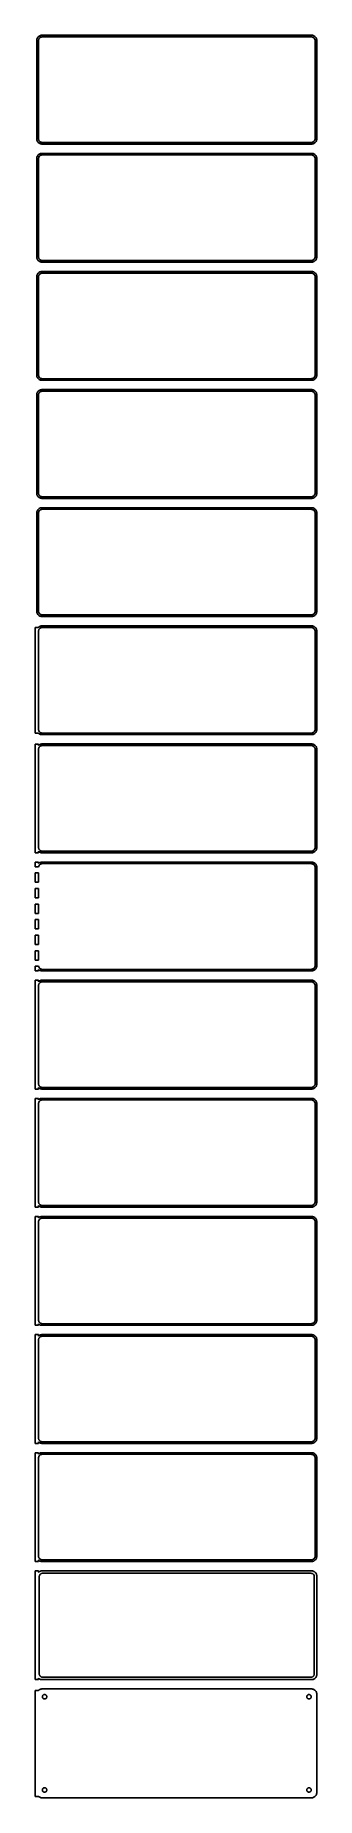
# Model space of a CAD drawing. Header units: metres. Extents: x -136 to 135, y 1658 to 3358.
import ezdxf

# ---------------------------------------------------------------- set-up
doc = ezdxf.new("R2010")
doc.units = ezdxf.units.M

msp = doc.modelspace()

# ---------------------------------------------------------------- linework, layer by layer
for p, q in [((-134.961, 3354.13), (-135, 3353.5)), ((-135, 3353.5), (-135, 3258.5)), ((-134.843, 3354.74), (-134.961, 3354.13)), ((-134.649, 3355.34), (-134.843, 3354.74)), ((-134.382, 3355.91), (-134.649, 3355.34)), ((-134.045, 3356.44), (-134.382, 3355.91)), ((-133.645, 3356.92), (-134.045, 3356.44)), ((-133.187, 3357.35), (-133.645, 3356.92)), ((-133.5, 3353), (-133.468, 3353.5)), ((-133.5, 3259), (-133.5, 3353)), ((-133.468, 3353.5), (-133.374, 3353.99)), ((-133.374, 3353.99), (-133.219, 3354.47)), ((-133.219, 3354.47), (-133.005, 3354.93)), ((-132.679, 3357.72), (-133.187, 3357.35)), ((-133.005, 3354.93), (-132.736, 3355.35)), ((-132.736, 3355.35), (-132.416, 3355.74)), ((-132.129, 3358.02), (-132.679, 3357.72)), ((-132.416, 3355.74), (-132.05, 3356.08)), ((-131.545, 3358.26), (-132.129, 3358.02)), ((-132.05, 3356.08), (-131.643, 3356.38)), ((-131.643, 3356.38), (-131.203, 3356.62)), ((-130.937, 3358.41), (-131.545, 3358.26)), ((-131.203, 3356.62), (-130.736, 3356.8)), ((-130.314, 3358.49), (-130.937, 3358.41)), ((-130.736, 3356.8), (-130.25, 3356.93)), ((130.314, 3358.49), (-130.314, 3358.49)), ((-130.25, 3356.93), (-129.751, 3356.99)), ((-129.751, 3356.99), (129.751, 3356.99)), ((129.751, 3356.99), (130.25, 3356.93)), ((130.25, 3356.93), (130.736, 3356.8)), ((130.937, 3358.41), (130.314, 3358.49)), ((130.736, 3356.8), (131.203, 3356.62)), ((131.545, 3358.26), (130.937, 3358.41)), ((131.203, 3356.62), (131.643, 3356.38)), ((132.129, 3358.02), (131.545, 3358.26)), ((131.643, 3356.38), (132.05, 3356.08)), ((132.05, 3356.08), (132.416, 3355.74)), ((132.679, 3357.72), (132.129, 3358.02)), ((132.416, 3355.74), (132.736, 3355.35)), ((133.187, 3357.35), (132.679, 3357.72)), ((132.736, 3355.35), (133.005, 3354.93)), ((133.005, 3354.93), (133.219, 3354.47)), ((133.645, 3356.92), (133.187, 3357.35)), ((133.219, 3354.47), (133.374, 3353.99)), ((133.374, 3353.99), (133.468, 3353.5)), ((133.468, 3353.5), (133.5, 3353)), ((133.5, 3353), (133.5, 3259)), ((134.045, 3356.44), (133.645, 3356.92)), ((134.382, 3355.91), (134.045, 3356.44)), ((134.649, 3355.34), (134.382, 3355.91)), ((134.843, 3354.74), (134.649, 3355.34)), ((134.961, 3354.13), (134.843, 3354.74)), ((135, 3353.5), (134.961, 3354.13)), ((135, 3258.5), (135, 3353.5)), ((-135, 3258.5), (-134.961, 3257.87)), ((-134.961, 3257.87), (-134.843, 3257.26)), ((-134.843, 3257.26), (-134.649, 3256.66)), ((-134.649, 3256.66), (-134.382, 3256.09)), ((-134.382, 3256.09), (-134.045, 3255.56)), ((-134.045, 3255.56), (-133.645, 3255.08)), ((-133.645, 3255.08), (-133.187, 3254.65)), ((-133.468, 3258.5), (-133.5, 3259)), ((-133.374, 3258.01), (-133.468, 3258.5)), ((-133.219, 3257.53), (-133.374, 3258.01)), ((-133.005, 3257.07), (-133.219, 3257.53)), ((-133.187, 3254.65), (-132.679, 3254.28)), ((-132.736, 3256.65), (-133.005, 3257.07)), ((-132.416, 3256.26), (-132.736, 3256.65)), ((-132.679, 3254.28), (-132.129, 3253.98)), ((-132.05, 3255.92), (-132.416, 3256.26)), ((-132.129, 3253.98), (-131.545, 3253.74)), ((-131.643, 3255.62), (-132.05, 3255.92)), ((-131.203, 3255.38), (-131.643, 3255.62)), ((-131.545, 3253.74), (-130.937, 3253.59)), ((-130.736, 3255.2), (-131.203, 3255.38)), ((-130.937, 3253.59), (-130.314, 3253.51)), ((-130.25, 3255.07), (-130.736, 3255.2)), ((-130.314, 3253.51), (130.314, 3253.51)), ((-129.751, 3255.01), (-130.25, 3255.07)), ((129.751, 3255.01), (-129.751, 3255.01)), ((130.25, 3255.07), (129.751, 3255.01)), ((130.736, 3255.2), (130.25, 3255.07)), ((130.314, 3253.51), (130.937, 3253.59)), ((131.203, 3255.38), (130.736, 3255.2)), ((130.937, 3253.59), (131.545, 3253.74)), ((131.643, 3255.62), (131.203, 3255.38)), ((131.545, 3253.74), (132.129, 3253.98)), ((132.05, 3255.92), (131.643, 3255.62)), ((132.416, 3256.26), (132.05, 3255.92)), ((132.129, 3253.98), (132.679, 3254.28)), ((132.736, 3256.65), (132.416, 3256.26)), ((132.679, 3254.28), (133.187, 3254.65)), ((133.005, 3257.07), (132.736, 3256.65)), ((133.219, 3257.53), (133.005, 3257.07)), ((133.187, 3254.65), (133.645, 3255.08)), ((133.374, 3258.01), (133.219, 3257.53)), ((133.468, 3258.5), (133.374, 3258.01)), ((133.5, 3259), (133.468, 3258.5)), ((133.645, 3255.08), (134.045, 3255.56)), ((134.045, 3255.56), (134.382, 3256.09)), ((134.382, 3256.09), (134.649, 3256.66)), ((134.649, 3256.66), (134.843, 3257.26)), ((134.843, 3257.26), (134.961, 3257.87)), ((134.961, 3257.87), (135, 3258.5)), ((-134.961, 3240.13), (-135, 3239.5)), ((-135, 3239.5), (-135, 3144.5)), ((-134.843, 3240.74), (-134.961, 3240.13)), ((-134.649, 3241.34), (-134.843, 3240.74)), ((-134.382, 3241.91), (-134.649, 3241.34)), ((-134.045, 3242.44), (-134.382, 3241.91)), ((-133.645, 3242.92), (-134.045, 3242.44)), ((-133.187, 3243.35), (-133.645, 3242.92)), ((-133.5, 3239), (-133.468, 3239.5)), ((-133.5, 3145), (-133.5, 3239)), ((-133.468, 3239.5), (-133.374, 3239.99)), ((-133.374, 3239.99), (-133.219, 3240.47)), ((-133.219, 3240.47), (-133.005, 3240.93)), ((-132.679, 3243.72), (-133.187, 3243.35)), ((-133.005, 3240.93), (-132.736, 3241.35)), ((-132.736, 3241.35), (-132.416, 3241.74)), ((-132.129, 3244.02), (-132.679, 3243.72)), ((-132.416, 3241.74), (-132.05, 3242.08)), ((-131.545, 3244.26), (-132.129, 3244.02)), ((-132.05, 3242.08), (-131.643, 3242.38)), ((-131.643, 3242.38), (-131.203, 3242.62)), ((-130.937, 3244.41), (-131.545, 3244.26)), ((-131.203, 3242.62), (-130.736, 3242.8)), ((-130.314, 3244.49), (-130.937, 3244.41)), ((-130.736, 3242.8), (-130.25, 3242.93)), ((130.314, 3244.49), (-130.314, 3244.49)), ((-130.25, 3242.93), (-129.751, 3242.99)), ((-129.751, 3242.99), (129.751, 3242.99)), ((129.751, 3242.99), (130.25, 3242.93)), ((130.25, 3242.93), (130.736, 3242.8)), ((130.937, 3244.41), (130.314, 3244.49)), ((130.736, 3242.8), (131.203, 3242.62)), ((131.545, 3244.26), (130.937, 3244.41)), ((131.203, 3242.62), (131.643, 3242.38)), ((132.129, 3244.02), (131.545, 3244.26)), ((131.643, 3242.38), (132.05, 3242.08)), ((132.05, 3242.08), (132.416, 3241.74)), ((132.679, 3243.72), (132.129, 3244.02)), ((132.416, 3241.74), (132.736, 3241.35)), ((133.187, 3243.35), (132.679, 3243.72)), ((132.736, 3241.35), (133.005, 3240.93)), ((133.005, 3240.93), (133.219, 3240.47)), ((133.645, 3242.92), (133.187, 3243.35)), ((133.219, 3240.47), (133.374, 3239.99)), ((133.374, 3239.99), (133.468, 3239.5)), ((133.468, 3239.5), (133.5, 3239)), ((133.5, 3239), (133.5, 3145)), ((134.045, 3242.44), (133.645, 3242.92)), ((134.382, 3241.91), (134.045, 3242.44)), ((134.649, 3241.34), (134.382, 3241.91)), ((134.843, 3240.74), (134.649, 3241.34)), ((134.961, 3240.13), (134.843, 3240.74)), ((135, 3239.5), (134.961, 3240.13)), ((135, 3144.5), (135, 3239.5)), ((-135, 3144.5), (-134.961, 3143.87)), ((-134.961, 3143.87), (-134.843, 3143.26)), ((-134.843, 3143.26), (-134.649, 3142.66)), ((-134.649, 3142.66), (-134.382, 3142.09)), ((-134.382, 3142.09), (-134.045, 3141.56)), ((-134.045, 3141.56), (-133.645, 3141.08)), ((-133.645, 3141.08), (-133.187, 3140.65)), ((-133.468, 3144.5), (-133.5, 3145)), ((-133.374, 3144.01), (-133.468, 3144.5)), ((-133.219, 3143.53), (-133.374, 3144.01)), ((-133.005, 3143.07), (-133.219, 3143.53)), ((-133.187, 3140.65), (-132.679, 3140.28)), ((-132.736, 3142.65), (-133.005, 3143.07)), ((-132.416, 3142.26), (-132.736, 3142.65)), ((-132.679, 3140.28), (-132.129, 3139.98)), ((-132.129, 3130.02), (-132.679, 3129.72)), ((-132.05, 3141.92), (-132.416, 3142.26)), ((-132.129, 3139.98), (-131.545, 3139.74)), ((-131.545, 3130.26), (-132.129, 3130.02)), ((-131.643, 3141.62), (-132.05, 3141.92)), ((-131.203, 3141.38), (-131.643, 3141.62)), ((-131.545, 3139.74), (-130.937, 3139.59)), ((-130.937, 3130.41), (-131.545, 3130.26)), ((-130.736, 3141.2), (-131.203, 3141.38)), ((-130.937, 3139.59), (-130.314, 3139.51)), ((-130.314, 3130.49), (-130.937, 3130.41)), ((-130.25, 3141.07), (-130.736, 3141.2)), ((-130.314, 3139.51), (130.314, 3139.51)), ((130.314, 3130.49), (-130.314, 3130.49)), ((-129.751, 3141.01), (-130.25, 3141.07)), ((129.751, 3141.01), (-129.751, 3141.01)), ((130.25, 3141.07), (129.751, 3141.01)), ((130.736, 3141.2), (130.25, 3141.07)), ((130.314, 3139.51), (130.937, 3139.59)), ((130.937, 3130.41), (130.314, 3130.49)), ((131.203, 3141.38), (130.736, 3141.2)), ((130.937, 3139.59), (131.545, 3139.74)), ((131.545, 3130.26), (130.937, 3130.41)), ((131.643, 3141.62), (131.203, 3141.38)), ((131.545, 3139.74), (132.129, 3139.98)), ((132.129, 3130.02), (131.545, 3130.26)), ((132.05, 3141.92), (131.643, 3141.62)), ((132.416, 3142.26), (132.05, 3141.92)), ((132.129, 3139.98), (132.679, 3140.28)), ((132.679, 3129.72), (132.129, 3130.02)), ((132.736, 3142.65), (132.416, 3142.26)), ((132.679, 3140.28), (133.187, 3140.65)), ((133.005, 3143.07), (132.736, 3142.65)), ((133.219, 3143.53), (133.005, 3143.07)), ((133.187, 3140.65), (133.645, 3141.08)), ((133.374, 3144.01), (133.219, 3143.53)), ((133.468, 3144.5), (133.374, 3144.01)), ((133.5, 3145), (133.468, 3144.5)), ((133.645, 3141.08), (134.045, 3141.56)), ((134.045, 3141.56), (134.382, 3142.09)), ((134.382, 3142.09), (134.649, 3142.66)), ((134.649, 3142.66), (134.843, 3143.26)), ((134.843, 3143.26), (134.961, 3143.87)), ((134.961, 3143.87), (135, 3144.5)), ((-134.961, 3126.13), (-135, 3125.5)), ((-135, 3125.5), (-135, 3030.5)), ((-134.843, 3126.74), (-134.961, 3126.13)), ((-134.649, 3127.34), (-134.843, 3126.74)), ((-134.382, 3127.91), (-134.649, 3127.34)), ((-134.045, 3128.44), (-134.382, 3127.91)), ((-133.645, 3128.92), (-134.045, 3128.44)), ((-133.187, 3129.35), (-133.645, 3128.92)), ((-133.5, 3125), (-133.468, 3125.5)), ((-133.5, 3031), (-133.5, 3125)), ((-133.468, 3125.5), (-133.374, 3125.99)), ((-133.374, 3125.99), (-133.219, 3126.47)), ((-133.219, 3126.47), (-133.005, 3126.93)), ((-132.679, 3129.72), (-133.187, 3129.35)), ((-133.005, 3126.93), (-132.736, 3127.35)), ((-132.736, 3127.35), (-132.416, 3127.74)), ((-132.416, 3127.74), (-132.05, 3128.08)), ((-132.05, 3128.08), (-131.643, 3128.38)), ((-131.643, 3128.38), (-131.203, 3128.62)), ((-131.203, 3128.62), (-130.736, 3128.8)), ((-130.736, 3128.8), (-130.25, 3128.93)), ((-130.25, 3128.93), (-129.751, 3128.99)), ((-129.751, 3128.99), (129.751, 3128.99)), ((129.751, 3128.99), (130.25, 3128.93)), ((130.25, 3128.93), (130.736, 3128.8)), ((130.736, 3128.8), (131.203, 3128.62)), ((131.203, 3128.62), (131.643, 3128.38)), ((131.643, 3128.38), (132.05, 3128.08)), ((132.05, 3128.08), (132.416, 3127.74)), ((132.416, 3127.74), (132.736, 3127.35)), ((133.187, 3129.35), (132.679, 3129.72)), ((132.736, 3127.35), (133.005, 3126.93)), ((133.005, 3126.93), (133.219, 3126.47)), ((133.645, 3128.92), (133.187, 3129.35)), ((133.219, 3126.47), (133.374, 3125.99)), ((133.374, 3125.99), (133.468, 3125.5)), ((133.468, 3125.5), (133.5, 3125)), ((133.5, 3125), (133.5, 3031)), ((134.045, 3128.44), (133.645, 3128.92)), ((134.382, 3127.91), (134.045, 3128.44)), ((134.649, 3127.34), (134.382, 3127.91)), ((134.843, 3126.74), (134.649, 3127.34)), ((134.961, 3126.13), (134.843, 3126.74)), ((135, 3125.5), (134.961, 3126.13)), ((135, 3030.5), (135, 3125.5)), ((-135, 3030.5), (-134.961, 3029.87)), ((-134.961, 3029.87), (-134.843, 3029.26)), ((-134.843, 3029.26), (-134.649, 3028.66)), ((-134.649, 3028.66), (-134.382, 3028.09)), ((-134.382, 3028.09), (-134.045, 3027.56)), ((-133.468, 3030.5), (-133.5, 3031)), ((-133.374, 3030.01), (-133.468, 3030.5)), ((-133.219, 3029.53), (-133.374, 3030.01)), ((-133.005, 3029.07), (-133.219, 3029.53)), ((-132.736, 3028.65), (-133.005, 3029.07)), ((-132.416, 3028.26), (-132.736, 3028.65)), ((-132.05, 3027.92), (-132.416, 3028.26)), ((-131.643, 3027.62), (-132.05, 3027.92)), ((132.05, 3027.92), (131.643, 3027.62)), ((132.416, 3028.26), (132.05, 3027.92)), ((132.736, 3028.65), (132.416, 3028.26)), ((133.005, 3029.07), (132.736, 3028.65)), ((133.219, 3029.53), (133.005, 3029.07)), ((133.374, 3030.01), (133.219, 3029.53)), ((133.468, 3030.5), (133.374, 3030.01)), ((133.5, 3031), (133.468, 3030.5)), ((134.045, 3027.56), (134.382, 3028.09)), ((134.382, 3028.09), (134.649, 3028.66)), ((134.649, 3028.66), (134.843, 3029.26)), ((134.843, 3029.26), (134.961, 3029.87)), ((134.961, 3029.87), (135, 3030.5)), ((-134.961, 3012.13), (-135, 3011.5)), ((-135, 3011.5), (-135, 2916.5)), ((-134.843, 3012.74), (-134.961, 3012.13)), ((-134.649, 3013.34), (-134.843, 3012.74)), ((-134.382, 3013.91), (-134.649, 3013.34)), ((-134.045, 3014.44), (-134.382, 3013.91)), ((-134.045, 3027.56), (-133.645, 3027.08)), ((-133.645, 3014.92), (-134.045, 3014.44)), ((-133.645, 3027.08), (-133.187, 3026.65)), ((-133.187, 3015.35), (-133.645, 3014.92)), ((-133.5, 3011), (-133.468, 3011.5)), ((-133.5, 2917), (-133.5, 3011)), ((-133.468, 3011.5), (-133.374, 3011.99)), ((-133.374, 3011.99), (-133.219, 3012.47)), ((-133.219, 3012.47), (-133.005, 3012.93)), ((-133.187, 3026.65), (-132.679, 3026.28)), ((-132.679, 3015.72), (-133.187, 3015.35)), ((-133.005, 3012.93), (-132.736, 3013.35)), ((-132.736, 3013.35), (-132.416, 3013.74)), ((-132.679, 3026.28), (-132.129, 3025.98)), ((-132.129, 3016.02), (-132.679, 3015.72)), ((-132.416, 3013.74), (-132.05, 3014.08)), ((-132.129, 3025.98), (-131.545, 3025.74)), ((-131.545, 3016.26), (-132.129, 3016.02)), ((-132.05, 3014.08), (-131.643, 3014.38)), ((-131.203, 3027.38), (-131.643, 3027.62)), ((-131.643, 3014.38), (-131.203, 3014.62)), ((-131.545, 3025.74), (-130.937, 3025.59)), ((-130.937, 3016.41), (-131.545, 3016.26)), ((-130.736, 3027.2), (-131.203, 3027.38)), ((-131.203, 3014.62), (-130.736, 3014.8)), ((-130.937, 3025.59), (-130.314, 3025.51)), ((-130.314, 3016.49), (-130.937, 3016.41)), ((-130.25, 3027.07), (-130.736, 3027.2)), ((-130.736, 3014.8), (-130.25, 3014.93)), ((-130.314, 3025.51), (130.314, 3025.51)), ((130.314, 3016.49), (-130.314, 3016.49)), ((-129.751, 3027.01), (-130.25, 3027.07)), ((-130.25, 3014.93), (-129.751, 3014.99)), ((129.751, 3027.01), (-129.751, 3027.01)), ((-129.751, 3014.99), (129.751, 3014.99)), ((130.25, 3027.07), (129.751, 3027.01)), ((129.751, 3014.99), (130.25, 3014.93)), ((130.736, 3027.2), (130.25, 3027.07)), ((130.25, 3014.93), (130.736, 3014.8)), ((130.314, 3025.51), (130.937, 3025.59)), ((130.937, 3016.41), (130.314, 3016.49)), ((131.203, 3027.38), (130.736, 3027.2)), ((130.736, 3014.8), (131.203, 3014.62)), ((130.937, 3025.59), (131.545, 3025.74)), ((131.545, 3016.26), (130.937, 3016.41)), ((131.643, 3027.62), (131.203, 3027.38)), ((131.203, 3014.62), (131.643, 3014.38)), ((131.545, 3025.74), (132.129, 3025.98)), ((132.129, 3016.02), (131.545, 3016.26)), ((131.643, 3014.38), (132.05, 3014.08)), ((132.05, 3014.08), (132.416, 3013.74)), ((132.129, 3025.98), (132.679, 3026.28)), ((132.679, 3015.72), (132.129, 3016.02)), ((132.416, 3013.74), (132.736, 3013.35)), ((132.679, 3026.28), (133.187, 3026.65)), ((133.187, 3015.35), (132.679, 3015.72)), ((132.736, 3013.35), (133.005, 3012.93)), ((133.005, 3012.93), (133.219, 3012.47)), ((133.187, 3026.65), (133.645, 3027.08)), ((133.645, 3014.92), (133.187, 3015.35)), ((133.219, 3012.47), (133.374, 3011.99)), ((133.374, 3011.99), (133.468, 3011.5)), ((133.468, 3011.5), (133.5, 3011)), ((133.5, 3011), (133.5, 2917)), ((133.645, 3027.08), (134.045, 3027.56)), ((134.045, 3014.44), (133.645, 3014.92)), ((134.382, 3013.91), (134.045, 3014.44)), ((134.649, 3013.34), (134.382, 3013.91)), ((134.843, 3012.74), (134.649, 3013.34)), ((134.961, 3012.13), (134.843, 3012.74)), ((135, 3011.5), (134.961, 3012.13)), ((135, 2916.5), (135, 3011.5)), ((-135, 2916.5), (-134.961, 2915.87)), ((-134.961, 2915.87), (-134.843, 2915.26)), ((-134.843, 2915.26), (-134.649, 2914.66)), ((-134.649, 2914.66), (-134.382, 2914.09)), ((-134.382, 2914.09), (-134.045, 2913.56)), ((-134.045, 2913.56), (-133.645, 2913.08)), ((-133.645, 2913.08), (-133.187, 2912.65)), ((-133.468, 2916.5), (-133.5, 2917)), ((-133.374, 2916.01), (-133.468, 2916.5)), ((-133.219, 2915.53), (-133.374, 2916.01)), ((-133.005, 2915.07), (-133.219, 2915.53)), ((-133.187, 2912.65), (-132.679, 2912.28)), ((-132.736, 2914.65), (-133.005, 2915.07)), ((-132.416, 2914.26), (-132.736, 2914.65)), ((-132.679, 2912.28), (-132.129, 2911.98)), ((-132.05, 2913.92), (-132.416, 2914.26)), ((-132.129, 2911.98), (-131.545, 2911.74)), ((-131.643, 2913.62), (-132.05, 2913.92)), ((-131.203, 2913.38), (-131.643, 2913.62)), ((-131.545, 2911.74), (-130.937, 2911.59)), ((-130.736, 2913.2), (-131.203, 2913.38)), ((-130.937, 2911.59), (-130.314, 2911.51)), ((-130.25, 2913.07), (-130.736, 2913.2)), ((-130.314, 2911.51), (130.314, 2911.51)), ((-129.751, 2913.01), (-130.25, 2913.07)), ((129.751, 2913.01), (-129.751, 2913.01)), ((130.25, 2913.07), (129.751, 2913.01)), ((130.736, 2913.2), (130.25, 2913.07)), ((130.314, 2911.51), (130.937, 2911.59)), ((131.203, 2913.38), (130.736, 2913.2)), ((130.937, 2911.59), (131.545, 2911.74)), ((131.643, 2913.62), (131.203, 2913.38)), ((131.545, 2911.74), (132.129, 2911.98)), ((132.05, 2913.92), (131.643, 2913.62)), ((132.416, 2914.26), (132.05, 2913.92)), ((132.129, 2911.98), (132.679, 2912.28)), ((132.736, 2914.65), (132.416, 2914.26)), ((132.679, 2912.28), (133.187, 2912.65)), ((133.005, 2915.07), (132.736, 2914.65)), ((133.219, 2915.53), (133.005, 2915.07)), ((133.187, 2912.65), (133.645, 2913.08)), ((133.374, 2916.01), (133.219, 2915.53)), ((133.468, 2916.5), (133.374, 2916.01)), ((133.5, 2917), (133.468, 2916.5)), ((133.645, 2913.08), (134.045, 2913.56)), ((134.045, 2913.56), (134.382, 2914.09)), ((134.382, 2914.09), (134.649, 2914.66)), ((134.649, 2914.66), (134.843, 2915.26)), ((134.843, 2915.26), (134.961, 2915.87)), ((134.961, 2915.87), (135, 2916.5)), ((-134.961, 2898.13), (-135, 2897.5)), ((-135, 2897.5), (-135, 2802.5)), ((-134.843, 2898.74), (-134.961, 2898.13)), ((-134.649, 2899.34), (-134.843, 2898.74)), ((-134.382, 2899.91), (-134.649, 2899.34)), ((-134.045, 2900.44), (-134.382, 2899.91)), ((-133.645, 2900.92), (-134.045, 2900.44)), ((-133.187, 2901.35), (-133.645, 2900.92)), ((-133.5, 2897), (-133.468, 2897.5)), ((-133.5, 2803), (-133.5, 2897)), ((-133.468, 2897.5), (-133.374, 2897.99)), ((-133.374, 2897.99), (-133.219, 2898.47)), ((-133.219, 2898.47), (-133.005, 2898.93)), ((-132.679, 2901.72), (-133.187, 2901.35)), ((-133.005, 2898.93), (-132.736, 2899.35)), ((-132.736, 2899.35), (-132.416, 2899.74)), ((-132.129, 2902.02), (-132.679, 2901.72)), ((-132.416, 2899.74), (-132.05, 2900.08)), ((-131.545, 2902.26), (-132.129, 2902.02)), ((-132.05, 2900.08), (-131.643, 2900.38)), ((-131.643, 2900.38), (-131.203, 2900.62)), ((-130.937, 2902.41), (-131.545, 2902.26)), ((-131.203, 2900.62), (-130.736, 2900.8)), ((-130.314, 2902.49), (-130.937, 2902.41)), ((-130.736, 2900.8), (-130.25, 2900.93)), ((130.314, 2902.49), (-130.314, 2902.49)), ((-130.25, 2900.93), (-129.751, 2900.99)), ((-129.751, 2900.99), (129.751, 2900.99)), ((129.751, 2900.99), (130.25, 2900.93)), ((130.25, 2900.93), (130.736, 2900.8)), ((130.937, 2902.41), (130.314, 2902.49)), ((130.736, 2900.8), (131.203, 2900.62)), ((131.545, 2902.26), (130.937, 2902.41)), ((131.203, 2900.62), (131.643, 2900.38)), ((132.129, 2902.02), (131.545, 2902.26)), ((131.643, 2900.38), (132.05, 2900.08)), ((132.05, 2900.08), (132.416, 2899.74)), ((132.679, 2901.72), (132.129, 2902.02)), ((132.416, 2899.74), (132.736, 2899.35)), ((133.187, 2901.35), (132.679, 2901.72)), ((132.736, 2899.35), (133.005, 2898.93)), ((133.005, 2898.93), (133.219, 2898.47)), ((133.645, 2900.92), (133.187, 2901.35)), ((133.219, 2898.47), (133.374, 2897.99)), ((133.374, 2897.99), (133.468, 2897.5)), ((133.468, 2897.5), (133.5, 2897)), ((133.5, 2897), (133.5, 2803)), ((134.045, 2900.44), (133.645, 2900.92)), ((134.382, 2899.91), (134.045, 2900.44)), ((134.649, 2899.34), (134.382, 2899.91)), ((134.843, 2898.74), (134.649, 2899.34)), ((134.961, 2898.13), (134.843, 2898.74)), ((135, 2897.5), (134.961, 2898.13)), ((135, 2802.5), (135, 2897.5)), ((-135, 2802.5), (-134.961, 2801.87)), ((-134.961, 2801.87), (-134.843, 2801.26)), ((-134.843, 2801.26), (-134.649, 2800.66)), ((-134.649, 2800.66), (-134.382, 2800.09)), ((-134.382, 2800.09), (-134.045, 2799.56)), ((-134.045, 2799.56), (-133.645, 2799.08)), ((-133.645, 2799.08), (-133.187, 2798.65)), ((-133.468, 2802.5), (-133.5, 2803)), ((-133.374, 2802.01), (-133.468, 2802.5)), ((-133.219, 2801.53), (-133.374, 2802.01)), ((-133.005, 2801.07), (-133.219, 2801.53)), ((-133.187, 2798.65), (-132.679, 2798.28)), ((-132.736, 2800.65), (-133.005, 2801.07)), ((-132.416, 2800.26), (-132.736, 2800.65)), ((-132.679, 2798.28), (-132.129, 2797.98)), ((-132.05, 2799.92), (-132.416, 2800.26)), ((-132.129, 2797.98), (-131.545, 2797.74)), ((-131.643, 2799.62), (-132.05, 2799.92)), ((-131.203, 2799.38), (-131.643, 2799.62)), ((-131.545, 2797.74), (-130.937, 2797.59)), ((-130.736, 2799.2), (-131.203, 2799.38)), ((-130.937, 2797.59), (-130.314, 2797.51)), ((-130.25, 2799.07), (-130.736, 2799.2)), ((-130.314, 2797.51), (130.314, 2797.51)), ((-129.751, 2799.01), (-130.25, 2799.07)), ((129.751, 2799.01), (-129.751, 2799.01)), ((130.25, 2799.07), (129.751, 2799.01)), ((130.736, 2799.2), (130.25, 2799.07)), ((130.314, 2797.51), (130.937, 2797.59)), ((131.203, 2799.38), (130.736, 2799.2)), ((130.937, 2797.59), (131.545, 2797.74)), ((131.643, 2799.62), (131.203, 2799.38)), ((131.545, 2797.74), (132.129, 2797.98)), ((132.05, 2799.92), (131.643, 2799.62)), ((132.416, 2800.26), (132.05, 2799.92)), ((132.129, 2797.98), (132.679, 2798.28)), ((132.736, 2800.65), (132.416, 2800.26)), ((132.679, 2798.28), (133.187, 2798.65)), ((133.005, 2801.07), (132.736, 2800.65)), ((133.219, 2801.53), (133.005, 2801.07)), ((133.187, 2798.65), (133.645, 2799.08)), ((133.374, 2802.01), (133.219, 2801.53)), ((133.468, 2802.5), (133.374, 2802.01)), ((133.5, 2803), (133.468, 2802.5)), ((133.645, 2799.08), (134.045, 2799.56)), ((134.045, 2799.56), (134.382, 2800.09)), ((134.382, 2800.09), (134.649, 2800.66)), ((134.649, 2800.66), (134.843, 2801.26)), ((134.843, 2801.26), (134.961, 2801.87)), ((134.961, 2801.87), (135, 2802.5)), ((-133.5, 2787.06), (-136.5, 2787.06)), ((-136.5, 2787.06), (-136.5, 2684.94)), ((-133.187, 2787.35), (-133.5, 2787.06)), ((-133.5, 2783), (-133.468, 2783.5)), ((-133.5, 2689), (-133.5, 2783)), ((-133.468, 2783.5), (-133.374, 2783.99)), ((-133.374, 2783.99), (-133.219, 2784.47)), ((-133.219, 2784.47), (-133.005, 2784.93)), ((-132.679, 2787.72), (-133.187, 2787.35)), ((-133.005, 2784.93), (-132.736, 2785.35)), ((-132.736, 2785.35), (-132.416, 2785.74)), ((-132.129, 2788.02), (-132.679, 2787.72)), ((-132.416, 2785.74), (-132.05, 2786.08)), ((-131.545, 2788.26), (-132.129, 2788.02)), ((-132.05, 2786.08), (-131.643, 2786.38)), ((-131.643, 2786.38), (-131.203, 2786.62)), ((-130.937, 2788.41), (-131.545, 2788.26)), ((-131.203, 2786.62), (-130.736, 2786.8)), ((-130.314, 2788.49), (-130.937, 2788.41)), ((-130.736, 2786.8), (-130.25, 2786.93)), ((130.314, 2788.49), (-130.314, 2788.49)), ((-130.25, 2786.93), (-129.751, 2786.99)), ((-129.751, 2786.99), (129.751, 2786.99)), ((129.751, 2786.99), (130.25, 2786.93)), ((130.25, 2786.93), (130.736, 2786.8)), ((130.937, 2788.41), (130.314, 2788.49)), ((130.736, 2786.8), (131.203, 2786.62)), ((131.545, 2788.26), (130.937, 2788.41)), ((131.203, 2786.62), (131.643, 2786.38)), ((132.129, 2788.02), (131.545, 2788.26)), ((131.643, 2786.38), (132.05, 2786.08)), ((132.05, 2786.08), (132.416, 2785.74)), ((132.679, 2787.72), (132.129, 2788.02)), ((132.416, 2785.74), (132.736, 2785.35)), ((133.187, 2787.35), (132.679, 2787.72)), ((132.736, 2785.35), (133.005, 2784.93)), ((133.005, 2784.93), (133.219, 2784.47)), ((133.645, 2786.92), (133.187, 2787.35)), ((133.219, 2784.47), (133.374, 2783.99)), ((133.374, 2783.99), (133.468, 2783.5)), ((133.468, 2783.5), (133.5, 2783)), ((133.5, 2783), (133.5, 2689)), ((134.045, 2786.44), (133.645, 2786.92)), ((134.382, 2785.91), (134.045, 2786.44)), ((134.649, 2785.34), (134.382, 2785.91)), ((134.843, 2784.74), (134.649, 2785.34)), ((134.961, 2784.13), (134.843, 2784.74)), ((135, 2783.5), (134.961, 2784.13)), ((135, 2688.5), (135, 2783.5)), ((-133.468, 2688.5), (-133.5, 2689)), ((-133.374, 2688.01), (-133.468, 2688.5)), ((-133.219, 2687.53), (-133.374, 2688.01)), ((133.374, 2688.01), (133.219, 2687.53)), ((133.468, 2688.5), (133.374, 2688.01)), ((133.5, 2689), (133.468, 2688.5)), ((134.843, 2687.26), (134.961, 2687.87)), ((134.961, 2687.87), (135, 2688.5)), ((-136.5, 2684.94), (-133.5, 2684.94)), ((-133.5, 2674.47), (-136.5, 2674.47)), ((-136.5, 2674.47), (-136.5, 2569.53)), ((-133.5, 2684.94), (-133.187, 2684.65)), ((-133.5, 2673.06), (-133.5, 2674.47)), ((-133.187, 2673.35), (-133.5, 2673.06)), ((-133.005, 2687.07), (-133.219, 2687.53)), ((-133.219, 2670.47), (-133.005, 2670.93)), ((-133.187, 2684.65), (-132.679, 2684.28)), ((-132.679, 2673.72), (-133.187, 2673.35)), ((-132.736, 2686.65), (-133.005, 2687.07)), ((-133.005, 2670.93), (-132.736, 2671.35)), ((-132.416, 2686.26), (-132.736, 2686.65)), ((-132.736, 2671.35), (-132.416, 2671.74)), ((-132.679, 2684.28), (-132.129, 2683.98)), ((-132.129, 2674.02), (-132.679, 2673.72)), ((-132.05, 2685.92), (-132.416, 2686.26)), ((-132.416, 2671.74), (-132.05, 2672.08)), ((-132.129, 2683.98), (-131.545, 2683.74)), ((-131.545, 2674.26), (-132.129, 2674.02)), ((-131.643, 2685.62), (-132.05, 2685.92)), ((-132.05, 2672.08), (-131.643, 2672.38)), ((-131.203, 2685.38), (-131.643, 2685.62)), ((-131.643, 2672.38), (-131.203, 2672.62)), ((-131.545, 2683.74), (-130.937, 2683.59)), ((-130.937, 2674.41), (-131.545, 2674.26)), ((-130.736, 2685.2), (-131.203, 2685.38)), ((-131.203, 2672.62), (-130.736, 2672.8)), ((-130.937, 2683.59), (-130.314, 2683.51)), ((-130.314, 2674.49), (-130.937, 2674.41)), ((-130.25, 2685.07), (-130.736, 2685.2)), ((-130.736, 2672.8), (-130.25, 2672.93)), ((-130.314, 2683.51), (130.314, 2683.51)), ((130.314, 2674.49), (-130.314, 2674.49)), ((-129.751, 2685.01), (-130.25, 2685.07)), ((-130.25, 2672.93), (-129.751, 2672.99)), ((129.751, 2685.01), (-129.751, 2685.01)), ((-129.751, 2672.99), (129.751, 2672.99)), ((130.25, 2685.07), (129.751, 2685.01)), ((129.751, 2672.99), (130.25, 2672.93)), ((130.736, 2685.2), (130.25, 2685.07)), ((130.25, 2672.93), (130.736, 2672.8)), ((130.314, 2683.51), (130.937, 2683.59)), ((130.937, 2674.41), (130.314, 2674.49)), ((131.203, 2685.38), (130.736, 2685.2)), ((130.736, 2672.8), (131.203, 2672.62)), ((130.937, 2683.59), (131.545, 2683.74)), ((131.545, 2674.26), (130.937, 2674.41)), ((131.643, 2685.62), (131.203, 2685.38)), ((131.203, 2672.62), (131.643, 2672.38)), ((131.545, 2683.74), (132.129, 2683.98)), ((132.129, 2674.02), (131.545, 2674.26)), ((132.05, 2685.92), (131.643, 2685.62)), ((131.643, 2672.38), (132.05, 2672.08)), ((132.416, 2686.26), (132.05, 2685.92)), ((132.05, 2672.08), (132.416, 2671.74)), ((132.129, 2683.98), (132.679, 2684.28)), ((132.679, 2673.72), (132.129, 2674.02)), ((132.736, 2686.65), (132.416, 2686.26)), ((132.416, 2671.74), (132.736, 2671.35)), ((132.679, 2684.28), (133.187, 2684.65)), ((133.187, 2673.35), (132.679, 2673.72)), ((133.005, 2687.07), (132.736, 2686.65)), ((132.736, 2671.35), (133.005, 2670.93)), ((133.219, 2687.53), (133.005, 2687.07)), ((133.005, 2670.93), (133.219, 2670.47)), ((133.187, 2684.65), (133.645, 2685.08)), ((133.645, 2672.92), (133.187, 2673.35)), ((133.645, 2685.08), (134.045, 2685.56)), ((134.045, 2672.44), (133.645, 2672.92)), ((134.045, 2685.56), (134.382, 2686.09)), ((134.382, 2671.91), (134.045, 2672.44)), ((134.382, 2686.09), (134.649, 2686.66)), ((134.649, 2671.34), (134.382, 2671.91)), ((134.649, 2686.66), (134.843, 2687.26)), ((134.843, 2670.74), (134.649, 2671.34)), ((134.961, 2670.13), (134.843, 2670.74)), ((-133.5, 2669), (-133.468, 2669.5)), ((-133.5, 2575), (-133.5, 2669)), ((-133.468, 2669.5), (-133.374, 2669.99)), ((-133.374, 2669.99), (-133.219, 2670.47)), ((133.219, 2670.47), (133.374, 2669.99)), ((133.374, 2669.99), (133.468, 2669.5)), ((133.468, 2669.5), (133.5, 2669)), ((133.5, 2669), (133.5, 2575)), ((135, 2669.5), (134.961, 2670.13)), ((135, 2574.5), (135, 2669.5)), ((-136.5, 2569.53), (-133.5, 2569.53)), ((-133.468, 2574.5), (-133.5, 2575)), ((-133.5, 2569.53), (-133.5, 2570.94)), ((-133.5, 2570.94), (-133.187, 2570.65)), ((-133.374, 2574.01), (-133.468, 2574.5)), ((-133.219, 2573.53), (-133.374, 2574.01)), ((-133.005, 2573.07), (-133.219, 2573.53)), ((-133.187, 2570.65), (-132.679, 2570.28)), ((-132.736, 2572.65), (-133.005, 2573.07)), ((-132.416, 2572.26), (-132.736, 2572.65)), ((-132.679, 2570.28), (-132.129, 2569.98)), ((-132.05, 2571.92), (-132.416, 2572.26)), ((-132.129, 2569.98), (-131.545, 2569.74)), ((-131.643, 2571.62), (-132.05, 2571.92)), ((-131.203, 2571.38), (-131.643, 2571.62)), ((-131.545, 2569.74), (-130.937, 2569.59)), ((-130.736, 2571.2), (-131.203, 2571.38)), ((-130.937, 2569.59), (-130.314, 2569.51)), ((-130.25, 2571.07), (-130.736, 2571.2)), ((-130.314, 2569.51), (130.314, 2569.51)), ((-129.751, 2571.01), (-130.25, 2571.07)), ((129.751, 2571.01), (-129.751, 2571.01)), ((130.25, 2571.07), (129.751, 2571.01)), ((130.736, 2571.2), (130.25, 2571.07)), ((130.314, 2569.51), (130.937, 2569.59)), ((131.203, 2571.38), (130.736, 2571.2)), ((130.937, 2569.59), (131.545, 2569.74)), ((131.643, 2571.62), (131.203, 2571.38)), ((131.545, 2569.74), (132.129, 2569.98)), ((132.05, 2571.92), (131.643, 2571.62)), ((132.416, 2572.26), (132.05, 2571.92)), ((132.129, 2569.98), (132.679, 2570.28)), ((132.736, 2572.65), (132.416, 2572.26)), ((132.679, 2570.28), (133.187, 2570.65)), ((133.005, 2573.07), (132.736, 2572.65)), ((133.219, 2573.53), (133.005, 2573.07)), ((133.187, 2570.65), (133.645, 2571.08)), ((133.374, 2574.01), (133.219, 2573.53)), ((133.468, 2574.5), (133.374, 2574.01)), ((133.5, 2575), (133.468, 2574.5)), ((133.645, 2571.08), (134.045, 2571.56)), ((134.045, 2571.56), (134.382, 2572.09)), ((134.382, 2572.09), (134.649, 2572.66)), ((134.649, 2572.66), (134.843, 2573.26)), ((134.843, 2573.26), (134.961, 2573.87)), ((134.961, 2573.87), (135, 2574.5)), ((-133.5, 2560.49), (-136.5, 2560.49)), ((-136.5, 2560.49), (-136.5, 2555.99)), ((-136.5, 2555.99), (-133.374, 2555.99)), ((-133.5, 2559.06), (-133.5, 2560.49)), ((-133.187, 2559.35), (-133.5, 2559.06)), ((-133.374, 2555.99), (-133.219, 2556.47)), ((-133.374, 2555.99), (-133.374, 2555.99)), ((-133.219, 2556.47), (-133.005, 2556.93)), ((-132.679, 2559.72), (-133.187, 2559.35)), ((-133.005, 2556.93), (-132.736, 2557.35)), ((-132.736, 2557.35), (-132.416, 2557.74)), ((-132.129, 2560.02), (-132.679, 2559.72)), ((-132.416, 2557.74), (-132.05, 2558.08)), ((-131.545, 2560.26), (-132.129, 2560.02)), ((-132.05, 2558.08), (-131.643, 2558.38)), ((-131.643, 2558.38), (-131.203, 2558.62)), ((-130.937, 2560.41), (-131.545, 2560.26)), ((-131.203, 2558.62), (-130.736, 2558.8)), ((-130.314, 2560.49), (-130.937, 2560.41)), ((-130.736, 2558.8), (-130.25, 2558.93)), ((130.314, 2560.49), (-130.314, 2560.49)), ((-130.25, 2558.93), (-129.751, 2558.99)), ((-129.751, 2558.99), (129.751, 2558.99)), ((129.751, 2558.99), (130.25, 2558.93)), ((130.25, 2558.93), (130.736, 2558.8)), ((130.937, 2560.41), (130.314, 2560.49)), ((130.736, 2558.8), (131.203, 2558.62)), ((131.545, 2560.26), (130.937, 2560.41)), ((131.203, 2558.62), (131.643, 2558.38)), ((132.129, 2560.02), (131.545, 2560.26)), ((131.643, 2558.38), (132.05, 2558.08)), ((132.05, 2558.08), (132.416, 2557.74)), ((132.679, 2559.72), (132.129, 2560.02)), ((132.416, 2557.74), (132.736, 2557.35)), ((133.187, 2559.35), (132.679, 2559.72)), ((132.736, 2557.35), (133.005, 2556.93)), ((133.005, 2556.93), (133.219, 2556.47)), ((133.645, 2558.92), (133.187, 2559.35)), ((133.219, 2556.47), (133.374, 2555.99)), ((133.374, 2555.99), (133.468, 2555.5)), ((133.468, 2555.5), (133.5, 2555)), ((133.5, 2555), (133.5, 2461)), ((134.045, 2558.44), (133.645, 2558.92)), ((134.382, 2557.91), (134.045, 2558.44)), ((134.649, 2557.34), (134.382, 2557.91)), ((134.843, 2556.74), (134.649, 2557.34)), ((134.961, 2556.13), (134.843, 2556.74)), ((135, 2555.5), (134.961, 2556.13)), ((135, 2460.5), (135, 2555.5)), ((-133.5, 2550.01), (-136.5, 2550.01)), ((-136.5, 2550.01), (-136.5, 2540.99)), ((-136.5, 2540.99), (-133.5, 2540.99)), ((-133.5, 2535.01), (-136.5, 2535.01)), ((-136.5, 2535.01), (-136.5, 2525.99)), ((-133.5, 2540.99), (-133.5, 2550.01)), ((-133.5, 2525.99), (-133.5, 2535.01)), ((-136.5, 2525.99), (-133.5, 2525.99)), ((-133.5, 2520.01), (-136.5, 2520.01)), ((-136.5, 2520.01), (-136.5, 2510.99)), ((-133.5, 2510.99), (-133.5, 2520.01)), ((-136.5, 2510.99), (-133.5, 2510.99)), ((-133.5, 2505.01), (-136.5, 2505.01)), ((-136.5, 2505.01), (-136.5, 2495.99)), ((-133.5, 2495.99), (-133.5, 2505.01)), ((-136.5, 2495.99), (-133.5, 2495.99)), ((-133.5, 2490.01), (-136.5, 2490.01)), ((-136.5, 2490.01), (-136.5, 2480.99)), ((-133.5, 2480.99), (-133.5, 2490.01)), ((-136.5, 2480.99), (-133.5, 2480.99)), ((-133.5, 2475.01), (-136.5, 2475.01)), ((-136.5, 2475.01), (-136.5, 2465.99)), ((-133.5, 2465.99), (-133.5, 2475.01)), ((-136.5, 2465.99), (-133.5, 2465.99)), ((-133.374, 2460.01), (-136.5, 2460.01)), ((-136.5, 2460.01), (-136.5, 2455.51)), ((-136.5, 2455.51), (-133.5, 2455.51)), ((-133.5, 2456.94), (-133.187, 2456.65)), ((-133.5, 2455.51), (-133.5, 2456.94)), ((-133.219, 2459.53), (-133.374, 2460.01)), ((-133.374, 2460.01), (-133.374, 2460.01)), ((-133.005, 2459.07), (-133.219, 2459.53)), ((-133.187, 2456.65), (-132.679, 2456.28)), ((-132.736, 2458.65), (-133.005, 2459.07)), ((-132.416, 2458.26), (-132.736, 2458.65)), ((-132.679, 2456.28), (-132.129, 2455.98)), ((-132.05, 2457.92), (-132.416, 2458.26)), ((-132.129, 2455.98), (-131.545, 2455.74)), ((-131.643, 2457.62), (-132.05, 2457.92)), ((-131.203, 2457.38), (-131.643, 2457.62)), ((-131.545, 2455.74), (-130.937, 2455.59)), ((-130.736, 2457.2), (-131.203, 2457.38)), ((-130.937, 2455.59), (-130.314, 2455.51)), ((-130.25, 2457.07), (-130.736, 2457.2)), ((-130.314, 2455.51), (130.314, 2455.51)), ((-129.751, 2457.01), (-130.25, 2457.07)), ((129.751, 2457.01), (-129.751, 2457.01)), ((130.25, 2457.07), (129.751, 2457.01)), ((130.736, 2457.2), (130.25, 2457.07)), ((130.314, 2455.51), (130.937, 2455.59)), ((131.203, 2457.38), (130.736, 2457.2)), ((130.937, 2455.59), (131.545, 2455.74)), ((131.643, 2457.62), (131.203, 2457.38)), ((131.545, 2455.74), (132.129, 2455.98)), ((132.05, 2457.92), (131.643, 2457.62)), ((132.416, 2458.26), (132.05, 2457.92)), ((132.129, 2455.98), (132.679, 2456.28)), ((132.736, 2458.65), (132.416, 2458.26)), ((132.679, 2456.28), (133.187, 2456.65)), ((133.005, 2459.07), (132.736, 2458.65)), ((133.219, 2459.53), (133.005, 2459.07)), ((133.187, 2456.65), (133.645, 2457.08)), ((133.374, 2460.01), (133.219, 2459.53)), ((133.468, 2460.5), (133.374, 2460.01)), ((133.5, 2461), (133.468, 2460.5)), ((133.645, 2457.08), (134.045, 2457.56)), ((134.045, 2457.56), (134.382, 2458.09)), ((134.382, 2458.09), (134.649, 2458.66)), ((134.649, 2458.66), (134.843, 2459.26)), ((134.843, 2459.26), (134.961, 2459.87)), ((134.961, 2459.87), (135, 2460.5)), ((-133.5, 2446.49), (-136.5, 2446.49)), ((-136.5, 2446.49), (-136.5, 2341.51)), ((-133.5, 2445.06), (-133.5, 2446.49)), ((-133.187, 2445.35), (-133.5, 2445.06)), ((-133.5, 2441), (-133.468, 2441.5)), ((-133.5, 2347), (-133.5, 2441)), ((-133.468, 2441.5), (-133.374, 2441.99)), ((-133.374, 2441.99), (-133.219, 2442.47)), ((-133.219, 2442.47), (-133.005, 2442.93)), ((-132.679, 2445.72), (-133.187, 2445.35)), ((-133.005, 2442.93), (-132.736, 2443.35)), ((-132.736, 2443.35), (-132.416, 2443.74)), ((-132.129, 2446.02), (-132.679, 2445.72)), ((-132.416, 2443.74), (-132.05, 2444.08)), ((-131.545, 2446.26), (-132.129, 2446.02)), ((-132.05, 2444.08), (-131.643, 2444.38)), ((-131.643, 2444.38), (-131.203, 2444.62)), ((-130.937, 2446.41), (-131.545, 2446.26)), ((-131.203, 2444.62), (-130.736, 2444.8)), ((-130.314, 2446.49), (-130.937, 2446.41)), ((-130.736, 2444.8), (-130.25, 2444.93)), ((130.314, 2446.49), (-130.314, 2446.49)), ((-130.25, 2444.93), (-129.751, 2444.99)), ((-129.751, 2444.99), (129.751, 2444.99)), ((129.751, 2444.99), (130.25, 2444.93)), ((130.25, 2444.93), (130.736, 2444.8)), ((130.937, 2446.41), (130.314, 2446.49)), ((130.736, 2444.8), (131.203, 2444.62)), ((131.545, 2446.26), (130.937, 2446.41)), ((131.203, 2444.62), (131.643, 2444.38)), ((132.129, 2446.02), (131.545, 2446.26)), ((131.643, 2444.38), (132.05, 2444.08)), ((132.05, 2444.08), (132.416, 2443.74)), ((132.679, 2445.72), (132.129, 2446.02)), ((132.416, 2443.74), (132.736, 2443.35)), ((133.187, 2445.35), (132.679, 2445.72)), ((132.736, 2443.35), (133.005, 2442.93)), ((133.005, 2442.93), (133.219, 2442.47)), ((133.645, 2444.92), (133.187, 2445.35)), ((133.219, 2442.47), (133.374, 2441.99)), ((133.374, 2441.99), (133.468, 2441.5)), ((133.468, 2441.5), (133.5, 2441)), ((133.5, 2441), (133.5, 2347)), ((134.045, 2444.44), (133.645, 2444.92)), ((134.382, 2443.91), (134.045, 2444.44)), ((134.649, 2443.34), (134.382, 2443.91)), ((134.843, 2442.74), (134.649, 2443.34)), ((134.961, 2442.13), (134.843, 2442.74)), ((135, 2441.5), (134.961, 2442.13)), ((135, 2346.5), (135, 2441.5)), ((-136.5, 2341.51), (-133.5, 2341.51)), ((-133.5, 2332.49), (-136.5, 2332.49)), ((-136.5, 2332.49), (-136.5, 2227.51)), ((-133.468, 2346.5), (-133.5, 2347)), ((-133.5, 2342.94), (-133.187, 2342.65)), ((-133.5, 2341.51), (-133.5, 2342.94)), ((-133.5, 2331.06), (-133.5, 2332.49)), ((-133.187, 2331.35), (-133.5, 2331.06)), ((-133.374, 2346.01), (-133.468, 2346.5)), ((-133.219, 2345.53), (-133.374, 2346.01)), ((-133.005, 2345.07), (-133.219, 2345.53)), ((-133.187, 2342.65), (-132.679, 2342.28)), ((-132.679, 2331.72), (-133.187, 2331.35)), ((-132.736, 2344.65), (-133.005, 2345.07)), ((-132.416, 2344.26), (-132.736, 2344.65)), ((-132.679, 2342.28), (-132.129, 2341.98)), ((-132.129, 2332.02), (-132.679, 2331.72)), ((-132.05, 2343.92), (-132.416, 2344.26)), ((-132.129, 2341.98), (-131.545, 2341.74)), ((-131.545, 2332.26), (-132.129, 2332.02)), ((-131.643, 2343.62), (-132.05, 2343.92)), ((-132.05, 2330.08), (-131.643, 2330.38)), ((-131.203, 2343.38), (-131.643, 2343.62)), ((-131.643, 2330.38), (-131.203, 2330.62)), ((-131.545, 2341.74), (-130.937, 2341.59)), ((-130.937, 2332.41), (-131.545, 2332.26)), ((-130.736, 2343.2), (-131.203, 2343.38)), ((-131.203, 2330.62), (-130.736, 2330.8)), ((-130.937, 2341.59), (-130.314, 2341.51)), ((-130.314, 2332.49), (-130.937, 2332.41)), ((-130.25, 2343.07), (-130.736, 2343.2)), ((-130.736, 2330.8), (-130.25, 2330.93)), ((-130.314, 2341.51), (130.314, 2341.51)), ((130.314, 2332.49), (-130.314, 2332.49)), ((-129.751, 2343.01), (-130.25, 2343.07)), ((-130.25, 2330.93), (-129.751, 2330.99)), ((129.751, 2343.01), (-129.751, 2343.01)), ((-129.751, 2330.99), (129.751, 2330.99)), ((130.25, 2343.07), (129.751, 2343.01)), ((129.751, 2330.99), (130.25, 2330.93)), ((130.736, 2343.2), (130.25, 2343.07)), ((130.25, 2330.93), (130.736, 2330.8)), ((130.314, 2341.51), (130.937, 2341.59)), ((130.937, 2332.41), (130.314, 2332.49)), ((131.203, 2343.38), (130.736, 2343.2)), ((130.736, 2330.8), (131.203, 2330.62)), ((130.937, 2341.59), (131.545, 2341.74)), ((131.545, 2332.26), (130.937, 2332.41)), ((131.643, 2343.62), (131.203, 2343.38)), ((131.203, 2330.62), (131.643, 2330.38)), ((131.545, 2341.74), (132.129, 2341.98)), ((132.129, 2332.02), (131.545, 2332.26)), ((132.05, 2343.92), (131.643, 2343.62)), ((131.643, 2330.38), (132.05, 2330.08)), ((132.416, 2344.26), (132.05, 2343.92)), ((132.129, 2341.98), (132.679, 2342.28)), ((132.679, 2331.72), (132.129, 2332.02)), ((132.736, 2344.65), (132.416, 2344.26)), ((132.679, 2342.28), (133.187, 2342.65)), ((133.187, 2331.35), (132.679, 2331.72)), ((133.005, 2345.07), (132.736, 2344.65)), ((133.219, 2345.53), (133.005, 2345.07)), ((133.187, 2342.65), (133.645, 2343.08)), ((133.645, 2330.92), (133.187, 2331.35)), ((133.374, 2346.01), (133.219, 2345.53)), ((133.468, 2346.5), (133.374, 2346.01)), ((133.5, 2347), (133.468, 2346.5)), ((133.645, 2343.08), (134.045, 2343.56)), ((134.045, 2330.44), (133.645, 2330.92)), ((134.045, 2343.56), (134.382, 2344.09)), ((134.382, 2329.91), (134.045, 2330.44)), ((134.382, 2344.09), (134.649, 2344.66)), ((134.649, 2344.66), (134.843, 2345.26)), ((134.843, 2345.26), (134.961, 2345.87)), ((134.961, 2345.87), (135, 2346.5)), ((-133.5, 2327), (-133.468, 2327.5)), ((-133.5, 2233), (-133.5, 2327)), ((-133.468, 2327.5), (-133.374, 2327.99)), ((-133.374, 2327.99), (-133.219, 2328.47)), ((-133.219, 2328.47), (-133.005, 2328.93)), ((-133.005, 2328.93), (-132.736, 2329.35)), ((-132.736, 2329.35), (-132.416, 2329.74)), ((-132.416, 2329.74), (-132.05, 2330.08)), ((132.05, 2330.08), (132.416, 2329.74)), ((132.416, 2329.74), (132.736, 2329.35)), ((132.736, 2329.35), (133.005, 2328.93)), ((133.005, 2328.93), (133.219, 2328.47)), ((133.219, 2328.47), (133.374, 2327.99)), ((133.374, 2327.99), (133.468, 2327.5)), ((133.468, 2327.5), (133.5, 2327)), ((133.5, 2327), (133.5, 2233)), ((134.649, 2329.34), (134.382, 2329.91)), ((134.843, 2328.74), (134.649, 2329.34)), ((134.961, 2328.13), (134.843, 2328.74)), ((135, 2327.5), (134.961, 2328.13)), ((135, 2232.5), (135, 2327.5)), ((-133.468, 2232.5), (-133.5, 2233)), ((-133.5, 2228.94), (-133.187, 2228.65)), ((-133.5, 2227.51), (-133.5, 2228.94)), ((-133.374, 2232.01), (-133.468, 2232.5)), ((-133.219, 2231.53), (-133.374, 2232.01)), ((-133.005, 2231.07), (-133.219, 2231.53)), ((-133.187, 2228.65), (-132.679, 2228.28)), ((-132.736, 2230.65), (-133.005, 2231.07)), ((-132.416, 2230.26), (-132.736, 2230.65)), ((-132.05, 2229.92), (-132.416, 2230.26)), ((-131.643, 2229.62), (-132.05, 2229.92)), ((-131.203, 2229.38), (-131.643, 2229.62)), ((-130.736, 2229.2), (-131.203, 2229.38)), ((-130.25, 2229.07), (-130.736, 2229.2)), ((-129.751, 2229.01), (-130.25, 2229.07)), ((129.751, 2229.01), (-129.751, 2229.01)), ((130.25, 2229.07), (129.751, 2229.01)), ((130.736, 2229.2), (130.25, 2229.07)), ((131.203, 2229.38), (130.736, 2229.2)), ((131.643, 2229.62), (131.203, 2229.38)), ((132.05, 2229.92), (131.643, 2229.62)), ((132.416, 2230.26), (132.05, 2229.92)), ((132.736, 2230.65), (132.416, 2230.26)), ((132.679, 2228.28), (133.187, 2228.65)), ((133.005, 2231.07), (132.736, 2230.65)), ((133.219, 2231.53), (133.005, 2231.07)), ((133.187, 2228.65), (133.645, 2229.08)), ((133.374, 2232.01), (133.219, 2231.53)), ((133.468, 2232.5), (133.374, 2232.01)), ((133.5, 2233), (133.468, 2232.5)), ((133.645, 2229.08), (134.045, 2229.56)), ((134.045, 2229.56), (134.382, 2230.09)), ((134.382, 2230.09), (134.649, 2230.66)), ((134.649, 2230.66), (134.843, 2231.26)), ((134.843, 2231.26), (134.961, 2231.87)), ((134.961, 2231.87), (135, 2232.5)), ((-136.5, 2227.51), (-133.5, 2227.51)), ((-133.5, 2218.49), (-136.5, 2218.49)), ((-136.5, 2218.49), (-136.5, 2113.51)), ((-133.5, 2217.06), (-133.5, 2218.49)), ((-133.187, 2217.35), (-133.5, 2217.06)), ((-133.5, 2213), (-133.468, 2213.5)), ((-133.5, 2119), (-133.5, 2213)), ((-133.468, 2213.5), (-133.374, 2213.99)), ((-133.374, 2213.99), (-133.219, 2214.47)), ((-133.219, 2214.47), (-133.005, 2214.93)), ((-132.679, 2217.72), (-133.187, 2217.35)), ((-133.005, 2214.93), (-132.736, 2215.35)), ((-132.736, 2215.35), (-132.416, 2215.74)), ((-132.679, 2228.28), (-132.129, 2227.98)), ((-132.129, 2218.02), (-132.679, 2217.72)), ((-132.416, 2215.74), (-132.05, 2216.08)), ((-132.129, 2227.98), (-131.545, 2227.74)), ((-131.545, 2218.26), (-132.129, 2218.02)), ((-132.05, 2216.08), (-131.643, 2216.38)), ((-131.643, 2216.38), (-131.203, 2216.62)), ((-131.545, 2227.74), (-130.937, 2227.59)), ((-130.937, 2218.41), (-131.545, 2218.26)), ((-131.203, 2216.62), (-130.736, 2216.8)), ((-130.937, 2227.59), (-130.314, 2227.51)), ((-130.314, 2218.49), (-130.937, 2218.41)), ((-130.736, 2216.8), (-130.25, 2216.93)), ((-130.314, 2227.51), (130.314, 2227.51)), ((130.314, 2218.49), (-130.314, 2218.49)), ((-130.25, 2216.93), (-129.751, 2216.99)), ((-129.751, 2216.99), (129.751, 2216.99)), ((129.751, 2216.99), (130.25, 2216.93)), ((130.25, 2216.93), (130.736, 2216.8)), ((130.314, 2227.51), (130.937, 2227.59)), ((130.937, 2218.41), (130.314, 2218.49)), ((130.736, 2216.8), (131.203, 2216.62)), ((130.937, 2227.59), (131.545, 2227.74)), ((131.545, 2218.26), (130.937, 2218.41)), ((131.203, 2216.62), (131.643, 2216.38)), ((131.545, 2227.74), (132.129, 2227.98)), ((132.129, 2218.02), (131.545, 2218.26)), ((131.643, 2216.38), (132.05, 2216.08)), ((132.05, 2216.08), (132.416, 2215.74)), ((132.129, 2227.98), (132.679, 2228.28)), ((132.679, 2217.72), (132.129, 2218.02)), ((132.416, 2215.74), (132.736, 2215.35)), ((133.187, 2217.35), (132.679, 2217.72)), ((132.736, 2215.35), (133.005, 2214.93)), ((133.005, 2214.93), (133.219, 2214.47)), ((133.645, 2216.92), (133.187, 2217.35)), ((133.219, 2214.47), (133.374, 2213.99)), ((133.374, 2213.99), (133.468, 2213.5)), ((133.468, 2213.5), (133.5, 2213)), ((133.5, 2213), (133.5, 2119)), ((134.045, 2216.44), (133.645, 2216.92)), ((134.382, 2215.91), (134.045, 2216.44)), ((134.649, 2215.34), (134.382, 2215.91)), ((134.843, 2214.74), (134.649, 2215.34)), ((134.961, 2214.13), (134.843, 2214.74)), ((135, 2213.5), (134.961, 2214.13)), ((135, 2118.5), (135, 2213.5)), ((-136.5, 2113.51), (-133.5, 2113.51)), ((-133.468, 2118.5), (-133.5, 2119)), ((-133.5, 2114.94), (-133.187, 2114.65)), ((-133.5, 2113.51), (-133.5, 2114.94)), ((-133.374, 2118.01), (-133.468, 2118.5)), ((-133.219, 2117.53), (-133.374, 2118.01)), ((-133.005, 2117.07), (-133.219, 2117.53)), ((-133.187, 2114.65), (-132.679, 2114.28)), ((-132.736, 2116.65), (-133.005, 2117.07)), ((-132.416, 2116.26), (-132.736, 2116.65)), ((-132.679, 2114.28), (-132.129, 2113.98)), ((-132.05, 2115.92), (-132.416, 2116.26)), ((-132.129, 2113.98), (-131.545, 2113.74)), ((-131.643, 2115.62), (-132.05, 2115.92)), ((-131.203, 2115.38), (-131.643, 2115.62)), ((-131.545, 2113.74), (-130.937, 2113.59)), ((-130.736, 2115.2), (-131.203, 2115.38)), ((-130.937, 2113.59), (-130.314, 2113.51)), ((-130.25, 2115.07), (-130.736, 2115.2)), ((-130.314, 2113.51), (130.314, 2113.51)), ((-129.751, 2115.01), (-130.25, 2115.07)), ((129.751, 2115.01), (-129.751, 2115.01)), ((130.25, 2115.07), (129.751, 2115.01)), ((130.736, 2115.2), (130.25, 2115.07)), ((130.314, 2113.51), (130.937, 2113.59)), ((131.203, 2115.38), (130.736, 2115.2)), ((130.937, 2113.59), (131.545, 2113.74)), ((131.643, 2115.62), (131.203, 2115.38)), ((131.545, 2113.74), (132.129, 2113.98)), ((132.05, 2115.92), (131.643, 2115.62)), ((132.416, 2116.26), (132.05, 2115.92)), ((132.129, 2113.98), (132.679, 2114.28)), ((132.736, 2116.65), (132.416, 2116.26)), ((132.679, 2114.28), (133.187, 2114.65)), ((133.005, 2117.07), (132.736, 2116.65)), ((133.219, 2117.53), (133.005, 2117.07)), ((133.187, 2114.65), (133.645, 2115.08)), ((133.374, 2118.01), (133.219, 2117.53)), ((133.468, 2118.5), (133.374, 2118.01)), ((133.5, 2119), (133.468, 2118.5)), ((133.645, 2115.08), (134.045, 2115.56)), ((134.045, 2115.56), (134.382, 2116.09)), ((134.382, 2116.09), (134.649, 2116.66)), ((134.649, 2116.66), (134.843, 2117.26)), ((134.843, 2117.26), (134.961, 2117.87)), ((134.961, 2117.87), (135, 2118.5)), ((-133.5, 2104.49), (-136.5, 2104.49)), ((-136.5, 2104.49), (-136.5, 1999.51)), ((-133.5, 2103.06), (-133.5, 2104.49)), ((-133.187, 2103.35), (-133.5, 2103.06)), ((-133.5, 2099), (-133.468, 2099.5)), ((-133.5, 2005), (-133.5, 2099)), ((-133.468, 2099.5), (-133.374, 2099.99)), ((-133.374, 2099.99), (-133.219, 2100.47)), ((-133.219, 2100.47), (-133.005, 2100.93)), ((-132.679, 2103.72), (-133.187, 2103.35)), ((-133.005, 2100.93), (-132.736, 2101.35)), ((-132.736, 2101.35), (-132.416, 2101.74)), ((-132.129, 2104.02), (-132.679, 2103.72)), ((-132.416, 2101.74), (-132.05, 2102.08)), ((-131.545, 2104.26), (-132.129, 2104.02)), ((-132.05, 2102.08), (-131.643, 2102.38)), ((-131.643, 2102.38), (-131.203, 2102.62)), ((-130.937, 2104.41), (-131.545, 2104.26)), ((-131.203, 2102.62), (-130.736, 2102.8)), ((-130.314, 2104.49), (-130.937, 2104.41)), ((-130.736, 2102.8), (-130.25, 2102.93)), ((130.314, 2104.49), (-130.314, 2104.49)), ((-130.25, 2102.93), (-129.751, 2102.99)), ((-129.751, 2102.99), (129.751, 2102.99)), ((129.751, 2102.99), (130.25, 2102.93)), ((130.25, 2102.93), (130.736, 2102.8)), ((130.937, 2104.41), (130.314, 2104.49)), ((130.736, 2102.8), (131.203, 2102.62)), ((131.545, 2104.26), (130.937, 2104.41)), ((131.203, 2102.62), (131.643, 2102.38)), ((132.129, 2104.02), (131.545, 2104.26)), ((131.643, 2102.38), (132.05, 2102.08)), ((132.05, 2102.08), (132.416, 2101.74)), ((132.679, 2103.72), (132.129, 2104.02)), ((132.416, 2101.74), (132.736, 2101.35)), ((133.187, 2103.35), (132.679, 2103.72)), ((132.736, 2101.35), (133.005, 2100.93)), ((133.005, 2100.93), (133.219, 2100.47)), ((133.645, 2102.92), (133.187, 2103.35)), ((133.219, 2100.47), (133.374, 2099.99)), ((133.374, 2099.99), (133.468, 2099.5)), ((133.468, 2099.5), (133.5, 2099)), ((133.5, 2099), (133.5, 2005)), ((134.045, 2102.44), (133.645, 2102.92)), ((134.382, 2101.91), (134.045, 2102.44)), ((134.649, 2101.34), (134.382, 2101.91)), ((134.843, 2100.74), (134.649, 2101.34)), ((134.961, 2100.13), (134.843, 2100.74)), ((135, 2099.5), (134.961, 2100.13)), ((135, 2004.5), (135, 2099.5)), ((-136.5, 1999.51), (-133.5, 1999.51)), ((-133.5, 1990.49), (-136.5, 1990.49)), ((-136.5, 1990.49), (-136.5, 1885.51)), ((-133.468, 2004.5), (-133.5, 2005)), ((-133.5, 2000.94), (-133.187, 2000.65)), ((-133.5, 1999.51), (-133.5, 2000.94)), ((-133.5, 1989.06), (-133.5, 1990.49)), ((-133.374, 2004.01), (-133.468, 2004.5)), ((-133.219, 2003.53), (-133.374, 2004.01)), ((-133.005, 2003.07), (-133.219, 2003.53)), ((-133.187, 2000.65), (-132.679, 2000.28)), ((-132.736, 2002.65), (-133.005, 2003.07)), ((-132.416, 2002.26), (-132.736, 2002.65)), ((-132.679, 2000.28), (-132.129, 1999.98)), ((-132.05, 2001.92), (-132.416, 2002.26)), ((-132.129, 1999.98), (-131.545, 1999.74)), ((-131.545, 1990.26), (-132.129, 1990.02)), ((-131.643, 2001.62), (-132.05, 2001.92)), ((-131.203, 2001.38), (-131.643, 2001.62)), ((-131.545, 1999.74), (-130.937, 1999.59)), ((-130.937, 1990.41), (-131.545, 1990.26)), ((-130.736, 2001.2), (-131.203, 2001.38)), ((-130.937, 1999.59), (-130.314, 1999.51)), ((-130.314, 1990.49), (-130.937, 1990.41)), ((-130.25, 2001.07), (-130.736, 2001.2)), ((-130.314, 1999.51), (130.314, 1999.51)), ((130.314, 1990.49), (-130.314, 1990.49)), ((-129.751, 2001.01), (-130.25, 2001.07)), ((129.751, 2001.01), (-129.751, 2001.01)), ((130.25, 2001.07), (129.751, 2001.01)), ((130.736, 2001.2), (130.25, 2001.07)), ((130.314, 1999.51), (130.937, 1999.59)), ((130.937, 1990.41), (130.314, 1990.49)), ((131.203, 2001.38), (130.736, 2001.2)), ((130.937, 1999.59), (131.545, 1999.74)), ((131.545, 1990.26), (130.937, 1990.41)), ((131.643, 2001.62), (131.203, 2001.38)), ((131.545, 1999.74), (132.129, 1999.98)), ((132.129, 1990.02), (131.545, 1990.26)), ((132.05, 2001.92), (131.643, 2001.62)), ((132.416, 2002.26), (132.05, 2001.92)), ((132.129, 1999.98), (132.679, 2000.28)), ((132.736, 2002.65), (132.416, 2002.26)), ((132.679, 2000.28), (133.187, 2000.65)), ((133.005, 2003.07), (132.736, 2002.65)), ((133.219, 2003.53), (133.005, 2003.07)), ((133.187, 2000.65), (133.645, 2001.08)), ((133.374, 2004.01), (133.219, 2003.53)), ((133.468, 2004.5), (133.374, 2004.01)), ((133.5, 2005), (133.468, 2004.5)), ((133.645, 2001.08), (134.045, 2001.56)), ((134.045, 2001.56), (134.382, 2002.09)), ((134.382, 2002.09), (134.649, 2002.66)), ((134.649, 2002.66), (134.843, 2003.26)), ((134.843, 2003.26), (134.961, 2003.87)), ((134.961, 2003.87), (135, 2004.5)), ((-133.187, 1989.35), (-133.5, 1989.06)), ((-133.5, 1985), (-133.468, 1985.5)), ((-133.5, 1891), (-133.5, 1985)), ((-133.468, 1985.5), (-133.374, 1985.99)), ((-133.374, 1985.99), (-133.219, 1986.47)), ((-133.219, 1986.47), (-133.005, 1986.93)), ((-132.679, 1989.72), (-133.187, 1989.35)), ((-133.005, 1986.93), (-132.736, 1987.35)), ((-132.736, 1987.35), (-132.416, 1987.74)), ((-132.129, 1990.02), (-132.679, 1989.72)), ((-132.416, 1987.74), (-132.05, 1988.08)), ((-132.05, 1988.08), (-131.643, 1988.38)), ((-131.643, 1988.38), (-131.203, 1988.62)), ((-131.203, 1988.62), (-130.736, 1988.8)), ((-130.736, 1988.8), (-130.25, 1988.93)), ((-130.25, 1988.93), (-129.751, 1988.99)), ((-129.751, 1988.99), (129.751, 1988.99)), ((129.751, 1988.99), (130.25, 1988.93)), ((130.25, 1988.93), (130.736, 1988.8)), ((130.736, 1988.8), (131.203, 1988.62)), ((131.203, 1988.62), (131.643, 1988.38)), ((131.643, 1988.38), (132.05, 1988.08)), ((132.05, 1988.08), (132.416, 1987.74)), ((132.679, 1989.72), (132.129, 1990.02)), ((132.416, 1987.74), (132.736, 1987.35)), ((133.187, 1989.35), (132.679, 1989.72)), ((132.736, 1987.35), (133.005, 1986.93)), ((133.005, 1986.93), (133.219, 1986.47)), ((133.645, 1988.92), (133.187, 1989.35)), ((133.219, 1986.47), (133.374, 1985.99)), ((133.374, 1985.99), (133.468, 1985.5)), ((133.468, 1985.5), (133.5, 1985)), ((133.5, 1985), (133.5, 1891)), ((134.045, 1988.44), (133.645, 1988.92)), ((134.382, 1987.91), (134.045, 1988.44)), ((134.649, 1987.34), (134.382, 1987.91)), ((134.843, 1986.74), (134.649, 1987.34)), ((134.961, 1986.13), (134.843, 1986.74)), ((135, 1985.5), (134.961, 1986.13)), ((135, 1890.5), (135, 1985.5)), ((-133.468, 1890.5), (-133.5, 1891)), ((-133.374, 1890.01), (-133.468, 1890.5)), ((-133.219, 1889.53), (-133.374, 1890.01)), ((-133.005, 1889.07), (-133.219, 1889.53)), ((-132.736, 1888.65), (-133.005, 1889.07)), ((-132.416, 1888.26), (-132.736, 1888.65)), ((-132.05, 1887.92), (-132.416, 1888.26)), ((132.416, 1888.26), (132.05, 1887.92)), ((132.736, 1888.65), (132.416, 1888.26)), ((133.005, 1889.07), (132.736, 1888.65)), ((133.219, 1889.53), (133.005, 1889.07)), ((133.374, 1890.01), (133.219, 1889.53)), ((133.468, 1890.5), (133.374, 1890.01)), ((133.5, 1891), (133.468, 1890.5)), ((134.045, 1887.56), (134.382, 1888.09)), ((134.382, 1888.09), (134.649, 1888.66)), ((134.649, 1888.66), (134.843, 1889.26)), ((134.843, 1889.26), (134.961, 1889.87)), ((134.961, 1889.87), (135, 1890.5)), ((-136.5, 1885.51), (-133.5, 1885.51)), ((-133.5, 1876.48), (-136.5, 1876.48)), ((-136.5, 1876.48), (-136.5, 1771.52)), ((-133.5, 1886.94), (-133.187, 1886.65)), ((-133.5, 1885.51), (-133.5, 1886.94)), ((-133.5, 1875.06), (-133.5, 1876.48)), ((-133.187, 1875.35), (-133.5, 1875.06)), ((-133.187, 1886.65), (-132.679, 1886.28)), ((-132.679, 1875.72), (-133.187, 1875.35)), ((-132.679, 1886.28), (-132.129, 1885.98)), ((-132.129, 1876.02), (-132.679, 1875.72)), ((-132.613, 1871), (-132.588, 1871.39)), ((-132.588, 1871.39), (-132.515, 1871.77)), ((-132.515, 1871.77), (-132.394, 1872.15)), ((-132.394, 1872.15), (-132.228, 1872.5)), ((-132.228, 1872.5), (-132.018, 1872.83)), ((-132.129, 1885.98), (-131.545, 1885.74)), ((-131.545, 1876.26), (-132.129, 1876.02)), ((-131.643, 1887.62), (-132.05, 1887.92)), ((-132.018, 1872.83), (-131.769, 1873.13)), ((-131.769, 1873.13), (-131.484, 1873.4)), ((-131.203, 1887.38), (-131.643, 1887.62)), ((-131.545, 1885.74), (-130.937, 1885.59)), ((-130.937, 1876.41), (-131.545, 1876.26)), ((-131.484, 1873.4), (-131.168, 1873.63)), ((-130.736, 1887.2), (-131.203, 1887.38)), ((-131.168, 1873.63), (-130.825, 1873.82)), ((-130.937, 1885.59), (-130.314, 1885.51)), ((-130.314, 1876.49), (-130.937, 1876.41)), ((-130.825, 1873.82), (-130.462, 1873.96)), ((-130.25, 1887.07), (-130.736, 1887.2)), ((-130.462, 1873.96), (-130.083, 1874.06)), ((-130.314, 1885.51), (130.314, 1885.51)), ((130.314, 1876.49), (-130.314, 1876.49)), ((-129.751, 1887.01), (-130.25, 1887.07)), ((-130.083, 1874.06), (-129.695, 1874.11)), ((129.751, 1887.01), (-129.751, 1887.01)), ((-129.695, 1874.11), (129.695, 1874.11)), ((129.695, 1874.11), (130.083, 1874.06)), ((130.25, 1887.07), (129.751, 1887.01)), ((130.083, 1874.06), (130.462, 1873.96)), ((130.736, 1887.2), (130.25, 1887.07)), ((130.314, 1885.51), (130.937, 1885.59)), ((130.937, 1876.41), (130.314, 1876.49)), ((130.462, 1873.96), (130.825, 1873.82)), ((131.203, 1887.38), (130.736, 1887.2)), ((130.825, 1873.82), (131.168, 1873.63)), ((130.937, 1885.59), (131.545, 1885.74)), ((131.545, 1876.26), (130.937, 1876.41)), ((131.168, 1873.63), (131.484, 1873.4)), ((131.643, 1887.62), (131.203, 1887.38)), ((131.484, 1873.4), (131.769, 1873.13)), ((131.545, 1885.74), (132.129, 1885.98)), ((132.129, 1876.02), (131.545, 1876.26)), ((132.05, 1887.92), (131.643, 1887.62)), ((131.769, 1873.13), (132.018, 1872.83)), ((132.018, 1872.83), (132.228, 1872.5)), ((132.129, 1885.98), (132.679, 1886.28)), ((132.679, 1875.72), (132.129, 1876.02)), ((132.228, 1872.5), (132.394, 1872.15)), ((132.394, 1872.15), (132.515, 1871.77)), ((132.515, 1871.77), (132.588, 1871.39)), ((132.588, 1871.39), (132.613, 1871)), ((132.679, 1886.28), (133.187, 1886.65)), ((133.187, 1875.35), (132.679, 1875.72)), ((133.187, 1886.65), (133.645, 1887.08)), ((133.645, 1874.92), (133.187, 1875.35)), ((133.645, 1887.08), (134.045, 1887.56)), ((134.045, 1874.44), (133.645, 1874.92)), ((134.382, 1873.91), (134.045, 1874.44)), ((134.649, 1873.34), (134.382, 1873.91)), ((134.843, 1872.74), (134.649, 1873.34)), ((134.961, 1872.13), (134.843, 1872.74)), ((135, 1871.5), (134.961, 1872.13)), ((135, 1776.5), (135, 1871.5)), ((-132.613, 1777), (-132.613, 1871)), ((132.613, 1871), (132.613, 1777)), ((-136.5, 1771.52), (-133.5, 1771.52)), ((-133.5, 1771.52), (-133.5, 1772.94)), ((-133.5, 1772.94), (-133.187, 1772.65)), ((-133.187, 1772.65), (-132.679, 1772.28)), ((-132.679, 1772.28), (-132.129, 1771.98)), ((-132.588, 1776.61), (-132.613, 1777)), ((-132.515, 1776.23), (-132.588, 1776.61)), ((-132.394, 1775.85), (-132.515, 1776.23)), ((-132.228, 1775.5), (-132.394, 1775.85)), ((-132.018, 1775.17), (-132.228, 1775.5)), ((-132.129, 1771.98), (-131.545, 1771.74)), ((-131.769, 1774.87), (-132.018, 1775.17)), ((-131.484, 1774.6), (-131.769, 1774.87)), ((-131.545, 1771.74), (-130.937, 1771.59)), ((-131.168, 1774.37), (-131.484, 1774.6)), ((-130.825, 1774.18), (-131.168, 1774.37)), ((-130.937, 1771.59), (-130.314, 1771.51)), ((-130.462, 1774.04), (-130.825, 1774.18)), ((-130.083, 1773.94), (-130.462, 1774.04)), ((-130.314, 1771.51), (130.314, 1771.51)), ((-129.695, 1773.89), (-130.083, 1773.94)), ((129.695, 1773.89), (-129.695, 1773.89)), ((130.083, 1773.94), (129.695, 1773.89)), ((130.462, 1774.04), (130.083, 1773.94)), ((130.314, 1771.51), (130.937, 1771.59)), ((130.825, 1774.18), (130.462, 1774.04)), ((131.168, 1774.37), (130.825, 1774.18)), ((130.937, 1771.59), (131.545, 1771.74)), ((131.484, 1774.6), (131.168, 1774.37)), ((131.769, 1774.87), (131.484, 1774.6)), ((131.545, 1771.74), (132.129, 1771.98)), ((132.018, 1775.17), (131.769, 1774.87)), ((132.228, 1775.5), (132.018, 1775.17)), ((132.129, 1771.98), (132.679, 1772.28)), ((132.394, 1775.85), (132.228, 1775.5)), ((132.515, 1776.23), (132.394, 1775.85)), ((132.588, 1776.61), (132.515, 1776.23)), ((132.613, 1777), (132.588, 1776.61)), ((132.679, 1772.28), (133.187, 1772.65)), ((133.187, 1772.65), (133.645, 1773.08)), ((133.645, 1773.08), (134.045, 1773.56)), ((134.045, 1773.56), (134.382, 1774.09)), ((134.382, 1774.09), (134.649, 1774.66)), ((134.649, 1774.66), (134.843, 1775.26)), ((134.843, 1775.26), (134.961, 1775.87)), ((134.961, 1775.87), (135, 1776.5)), ((-133.5, 1761.15), (-136.5, 1761.15)), ((-136.5, 1761.15), (-136.5, 1658.85)), ((-133.187, 1761.35), (-133.5, 1761.06)), ((-133.5, 1761.06), (-133.5, 1761.15)), ((-132.679, 1761.72), (-133.187, 1761.35)), ((-132.129, 1762.02), (-132.679, 1761.72)), ((-131.545, 1762.26), (-132.129, 1762.02)), ((-130.937, 1762.41), (-131.545, 1762.26)), ((-130.314, 1762.49), (-130.937, 1762.41)), ((130.314, 1762.49), (-130.314, 1762.49)), ((-129.635, 1755), (-129.618, 1755.27)), ((-129.618, 1754.73), (-129.635, 1755)), ((-129.618, 1755.27), (-129.568, 1755.53)), ((-129.568, 1754.47), (-129.618, 1754.73)), ((-129.568, 1755.53), (-129.485, 1755.79)), ((-129.485, 1754.21), (-129.568, 1754.47)), ((-129.485, 1755.79), (-129.371, 1756.03)), ((-129.371, 1753.97), (-129.485, 1754.21)), ((-129.371, 1756.03), (-129.227, 1756.26)), ((-129.227, 1753.74), (-129.371, 1753.97)), ((-129.227, 1756.26), (-129.057, 1756.46)), ((-129.057, 1753.54), (-129.227, 1753.74)), ((-129.057, 1756.46), (-128.861, 1756.65)), ((-128.861, 1753.35), (-129.057, 1753.54)), ((-128.861, 1756.65), (-128.644, 1756.8)), ((-128.644, 1753.2), (-128.861, 1753.35)), ((-128.644, 1756.8), (-128.409, 1756.93)), ((-128.409, 1753.07), (-128.644, 1753.2)), ((-128.409, 1756.93), (-128.16, 1757.03)), ((-128.16, 1752.97), (-128.409, 1753.07)), ((-128.16, 1757.03), (-127.9, 1757.1)), ((-127.9, 1752.9), (-128.16, 1752.97)), ((-127.9, 1757.1), (-127.634, 1757.13)), ((-127.634, 1752.87), (-127.9, 1752.9)), ((-127.634, 1757.13), (-127.366, 1757.13)), ((-127.366, 1752.87), (-127.634, 1752.87)), ((-127.366, 1757.13), (-127.1, 1757.1)), ((-127.1, 1752.9), (-127.366, 1752.87)), ((-127.1, 1757.1), (-126.84, 1757.03)), ((-126.84, 1752.97), (-127.1, 1752.9)), ((-126.84, 1757.03), (-126.591, 1756.93)), ((-126.591, 1753.07), (-126.84, 1752.97)), ((-126.591, 1756.93), (-126.356, 1756.8)), ((-126.356, 1753.2), (-126.591, 1753.07)), ((-126.356, 1756.8), (-126.139, 1756.65)), ((-126.139, 1753.35), (-126.356, 1753.2)), ((-126.139, 1756.65), (-125.943, 1756.46)), ((-125.943, 1753.54), (-126.139, 1753.35)), ((-125.943, 1756.46), (-125.773, 1756.26)), ((-125.773, 1753.74), (-125.943, 1753.54)), ((-125.773, 1756.26), (-125.629, 1756.03)), ((-125.629, 1753.97), (-125.773, 1753.74)), ((-125.629, 1756.03), (-125.515, 1755.79)), ((-125.515, 1754.21), (-125.629, 1753.97)), ((-125.515, 1755.79), (-125.432, 1755.53)), ((-125.432, 1754.47), (-125.515, 1754.21)), ((-125.432, 1755.53), (-125.382, 1755.27)), ((-125.382, 1754.73), (-125.432, 1754.47)), ((-125.382, 1755.27), (-125.365, 1755)), ((-125.365, 1755), (-125.382, 1754.73)), ((125.365, 1755), (125.382, 1755.27)), ((125.382, 1754.73), (125.365, 1755)), ((125.382, 1755.27), (125.432, 1755.53)), ((125.432, 1754.47), (125.382, 1754.73)), ((125.432, 1755.53), (125.515, 1755.79)), ((125.515, 1754.21), (125.432, 1754.47)), ((125.515, 1755.79), (125.629, 1756.03)), ((125.629, 1753.97), (125.515, 1754.21)), ((125.629, 1756.03), (125.773, 1756.26)), ((125.773, 1753.74), (125.629, 1753.97)), ((125.773, 1756.26), (125.943, 1756.46)), ((125.943, 1753.54), (125.773, 1753.74)), ((125.943, 1756.46), (126.139, 1756.65)), ((126.139, 1753.35), (125.943, 1753.54)), ((126.139, 1756.65), (126.356, 1756.8)), ((126.356, 1753.2), (126.139, 1753.35)), ((126.356, 1756.8), (126.591, 1756.93)), ((126.591, 1753.07), (126.356, 1753.2)), ((126.591, 1756.93), (126.84, 1757.03)), ((126.84, 1752.97), (126.591, 1753.07)), ((126.84, 1757.03), (127.1, 1757.1)), ((127.1, 1752.9), (126.84, 1752.97)), ((127.1, 1757.1), (127.366, 1757.13)), ((127.366, 1752.87), (127.1, 1752.9)), ((127.366, 1757.13), (127.634, 1757.13)), ((127.634, 1752.87), (127.366, 1752.87)), ((127.634, 1757.13), (127.9, 1757.1)), ((127.9, 1752.9), (127.634, 1752.87)), ((127.9, 1757.1), (128.16, 1757.03)), ((128.16, 1752.97), (127.9, 1752.9)), ((128.16, 1757.03), (128.409, 1756.93)), ((128.409, 1753.07), (128.16, 1752.97)), ((128.409, 1756.93), (128.644, 1756.8)), ((128.644, 1753.2), (128.409, 1753.07)), ((128.644, 1756.8), (128.861, 1756.65)), ((128.861, 1753.35), (128.644, 1753.2)), ((128.861, 1756.65), (129.057, 1756.46)), ((129.057, 1753.54), (128.861, 1753.35)), ((129.057, 1756.46), (129.227, 1756.26)), ((129.227, 1753.74), (129.057, 1753.54)), ((129.227, 1756.26), (129.371, 1756.03)), ((129.371, 1753.97), (129.227, 1753.74)), ((129.371, 1756.03), (129.485, 1755.79)), ((129.485, 1754.21), (129.371, 1753.97)), ((129.485, 1755.79), (129.568, 1755.53)), ((129.568, 1754.47), (129.485, 1754.21)), ((129.568, 1755.53), (129.618, 1755.27)), ((129.618, 1754.73), (129.568, 1754.47)), ((129.618, 1755.27), (129.635, 1755)), ((129.635, 1755), (129.618, 1754.73)), ((130.937, 1762.41), (130.314, 1762.49)), ((131.545, 1762.26), (130.937, 1762.41)), ((132.129, 1762.02), (131.545, 1762.26)), ((132.679, 1761.72), (132.129, 1762.02)), ((133.187, 1761.35), (132.679, 1761.72)), ((133.645, 1760.92), (133.187, 1761.35)), ((134.045, 1760.44), (133.645, 1760.92)), ((134.382, 1759.91), (134.045, 1760.44)), ((134.649, 1759.34), (134.382, 1759.91)), ((134.843, 1758.74), (134.649, 1759.34)), ((134.961, 1758.13), (134.843, 1758.74)), ((135, 1757.5), (134.961, 1758.13)), ((135, 1662.5), (135, 1757.5)), ((-128.409, 1666.93), (-128.16, 1667.03)), ((-128.16, 1667.03), (-127.9, 1667.1)), ((-127.9, 1667.1), (-127.634, 1667.13)), ((-127.634, 1667.13), (-127.366, 1667.13)), ((-127.366, 1667.13), (-127.1, 1667.1)), ((-127.1, 1667.1), (-126.84, 1667.03)), ((-126.84, 1667.03), (-126.591, 1666.93)), ((126.591, 1666.93), (126.84, 1667.03)), ((126.84, 1667.03), (127.1, 1667.1)), ((127.1, 1667.1), (127.366, 1667.13)), ((127.366, 1667.13), (127.634, 1667.13)), ((127.634, 1667.13), (127.9, 1667.1)), ((127.9, 1667.1), (128.16, 1667.03)), ((128.16, 1667.03), (128.409, 1666.93)), ((-136.5, 1658.85), (-133.5, 1658.85)), ((-133.5, 1658.85), (-133.5, 1658.94)), ((-133.5, 1658.94), (-133.187, 1658.65)), ((-133.187, 1658.65), (-132.679, 1658.28)), ((-132.679, 1658.28), (-132.129, 1657.98)), ((-132.129, 1657.98), (-131.545, 1657.74)), ((-131.545, 1657.74), (-130.937, 1657.59)), ((-130.937, 1657.59), (-130.314, 1657.51)), ((-130.314, 1657.51), (130.314, 1657.51)), ((-129.635, 1665), (-129.618, 1665.27)), ((-129.618, 1664.73), (-129.635, 1665)), ((-129.618, 1665.27), (-129.568, 1665.53)), ((-129.568, 1664.47), (-129.618, 1664.73)), ((-129.568, 1665.53), (-129.485, 1665.79)), ((-129.485, 1664.21), (-129.568, 1664.47)), ((-129.485, 1665.79), (-129.371, 1666.03)), ((-129.371, 1663.97), (-129.485, 1664.21)), ((-129.371, 1666.03), (-129.227, 1666.26)), ((-129.227, 1663.74), (-129.371, 1663.97)), ((-129.227, 1666.26), (-129.057, 1666.46)), ((-129.057, 1663.54), (-129.227, 1663.74)), ((-129.057, 1666.46), (-128.861, 1666.65)), ((-128.861, 1663.35), (-129.057, 1663.54)), ((-128.861, 1666.65), (-128.644, 1666.8)), ((-128.644, 1663.2), (-128.861, 1663.35)), ((-128.644, 1666.8), (-128.409, 1666.93)), ((-128.409, 1663.07), (-128.644, 1663.2)), ((-128.16, 1662.97), (-128.409, 1663.07)), ((-127.9, 1662.9), (-128.16, 1662.97)), ((-127.634, 1662.87), (-127.9, 1662.9)), ((-127.366, 1662.87), (-127.634, 1662.87)), ((-127.1, 1662.9), (-127.366, 1662.87)), ((-126.84, 1662.97), (-127.1, 1662.9)), ((-126.591, 1663.07), (-126.84, 1662.97)), ((-126.591, 1666.93), (-126.356, 1666.8)), ((-126.356, 1663.2), (-126.591, 1663.07)), ((-126.356, 1666.8), (-126.139, 1666.65)), ((-126.139, 1663.35), (-126.356, 1663.2)), ((-126.139, 1666.65), (-125.943, 1666.46)), ((-125.943, 1663.54), (-126.139, 1663.35)), ((-125.943, 1666.46), (-125.773, 1666.26)), ((-125.773, 1663.74), (-125.943, 1663.54)), ((-125.773, 1666.26), (-125.629, 1666.03)), ((-125.629, 1663.97), (-125.773, 1663.74)), ((-125.629, 1666.03), (-125.515, 1665.79)), ((-125.515, 1664.21), (-125.629, 1663.97)), ((-125.515, 1665.79), (-125.432, 1665.53)), ((-125.432, 1664.47), (-125.515, 1664.21)), ((-125.432, 1665.53), (-125.382, 1665.27)), ((-125.382, 1664.73), (-125.432, 1664.47)), ((-125.382, 1665.27), (-125.365, 1665)), ((-125.365, 1665), (-125.382, 1664.73)), ((125.365, 1665), (125.382, 1665.27)), ((125.382, 1664.73), (125.365, 1665)), ((125.382, 1665.27), (125.432, 1665.53)), ((125.432, 1664.47), (125.382, 1664.73)), ((125.432, 1665.53), (125.515, 1665.79)), ((125.515, 1664.21), (125.432, 1664.47)), ((125.515, 1665.79), (125.629, 1666.03)), ((125.629, 1663.97), (125.515, 1664.21)), ((125.629, 1666.03), (125.773, 1666.26)), ((125.773, 1663.74), (125.629, 1663.97)), ((125.773, 1666.26), (125.943, 1666.46)), ((125.943, 1663.54), (125.773, 1663.74)), ((125.943, 1666.46), (126.139, 1666.65)), ((126.139, 1663.35), (125.943, 1663.54)), ((126.139, 1666.65), (126.356, 1666.8)), ((126.356, 1663.2), (126.139, 1663.35)), ((126.356, 1666.8), (126.591, 1666.93)), ((126.591, 1663.07), (126.356, 1663.2)), ((126.84, 1662.97), (126.591, 1663.07)), ((127.1, 1662.9), (126.84, 1662.97)), ((127.366, 1662.87), (127.1, 1662.9)), ((127.634, 1662.87), (127.366, 1662.87)), ((127.9, 1662.9), (127.634, 1662.87)), ((128.16, 1662.97), (127.9, 1662.9)), ((128.409, 1663.07), (128.16, 1662.97)), ((128.409, 1666.93), (128.644, 1666.8)), ((128.644, 1663.2), (128.409, 1663.07)), ((128.644, 1666.8), (128.861, 1666.65)), ((128.861, 1663.35), (128.644, 1663.2)), ((128.861, 1666.65), (129.057, 1666.46)), ((129.057, 1663.54), (128.861, 1663.35)), ((129.057, 1666.46), (129.227, 1666.26)), ((129.227, 1663.74), (129.057, 1663.54)), ((129.227, 1666.26), (129.371, 1666.03)), ((129.371, 1663.97), (129.227, 1663.74)), ((129.371, 1666.03), (129.485, 1665.79)), ((129.485, 1664.21), (129.371, 1663.97)), ((129.485, 1665.79), (129.568, 1665.53)), ((129.568, 1664.47), (129.485, 1664.21)), ((129.568, 1665.53), (129.618, 1665.27)), ((129.618, 1664.73), (129.568, 1664.47)), ((129.618, 1665.27), (129.635, 1665)), ((129.635, 1665), (129.618, 1664.73)), ((130.314, 1657.51), (130.937, 1657.59)), ((130.937, 1657.59), (131.545, 1657.74)), ((131.545, 1657.74), (132.129, 1657.98)), ((132.129, 1657.98), (132.679, 1658.28)), ((132.679, 1658.28), (133.187, 1658.65)), ((133.187, 1658.65), (133.645, 1659.08)), ((133.645, 1659.08), (134.045, 1659.56)), ((134.045, 1659.56), (134.382, 1660.09)), ((134.382, 1660.09), (134.649, 1660.66)), ((134.649, 1660.66), (134.843, 1661.26)), ((134.843, 1661.26), (134.961, 1661.87)), ((134.961, 1661.87), (135, 1662.5))]:
    msp.add_line(p, q)

doc.saveas('drawing.dxf')
